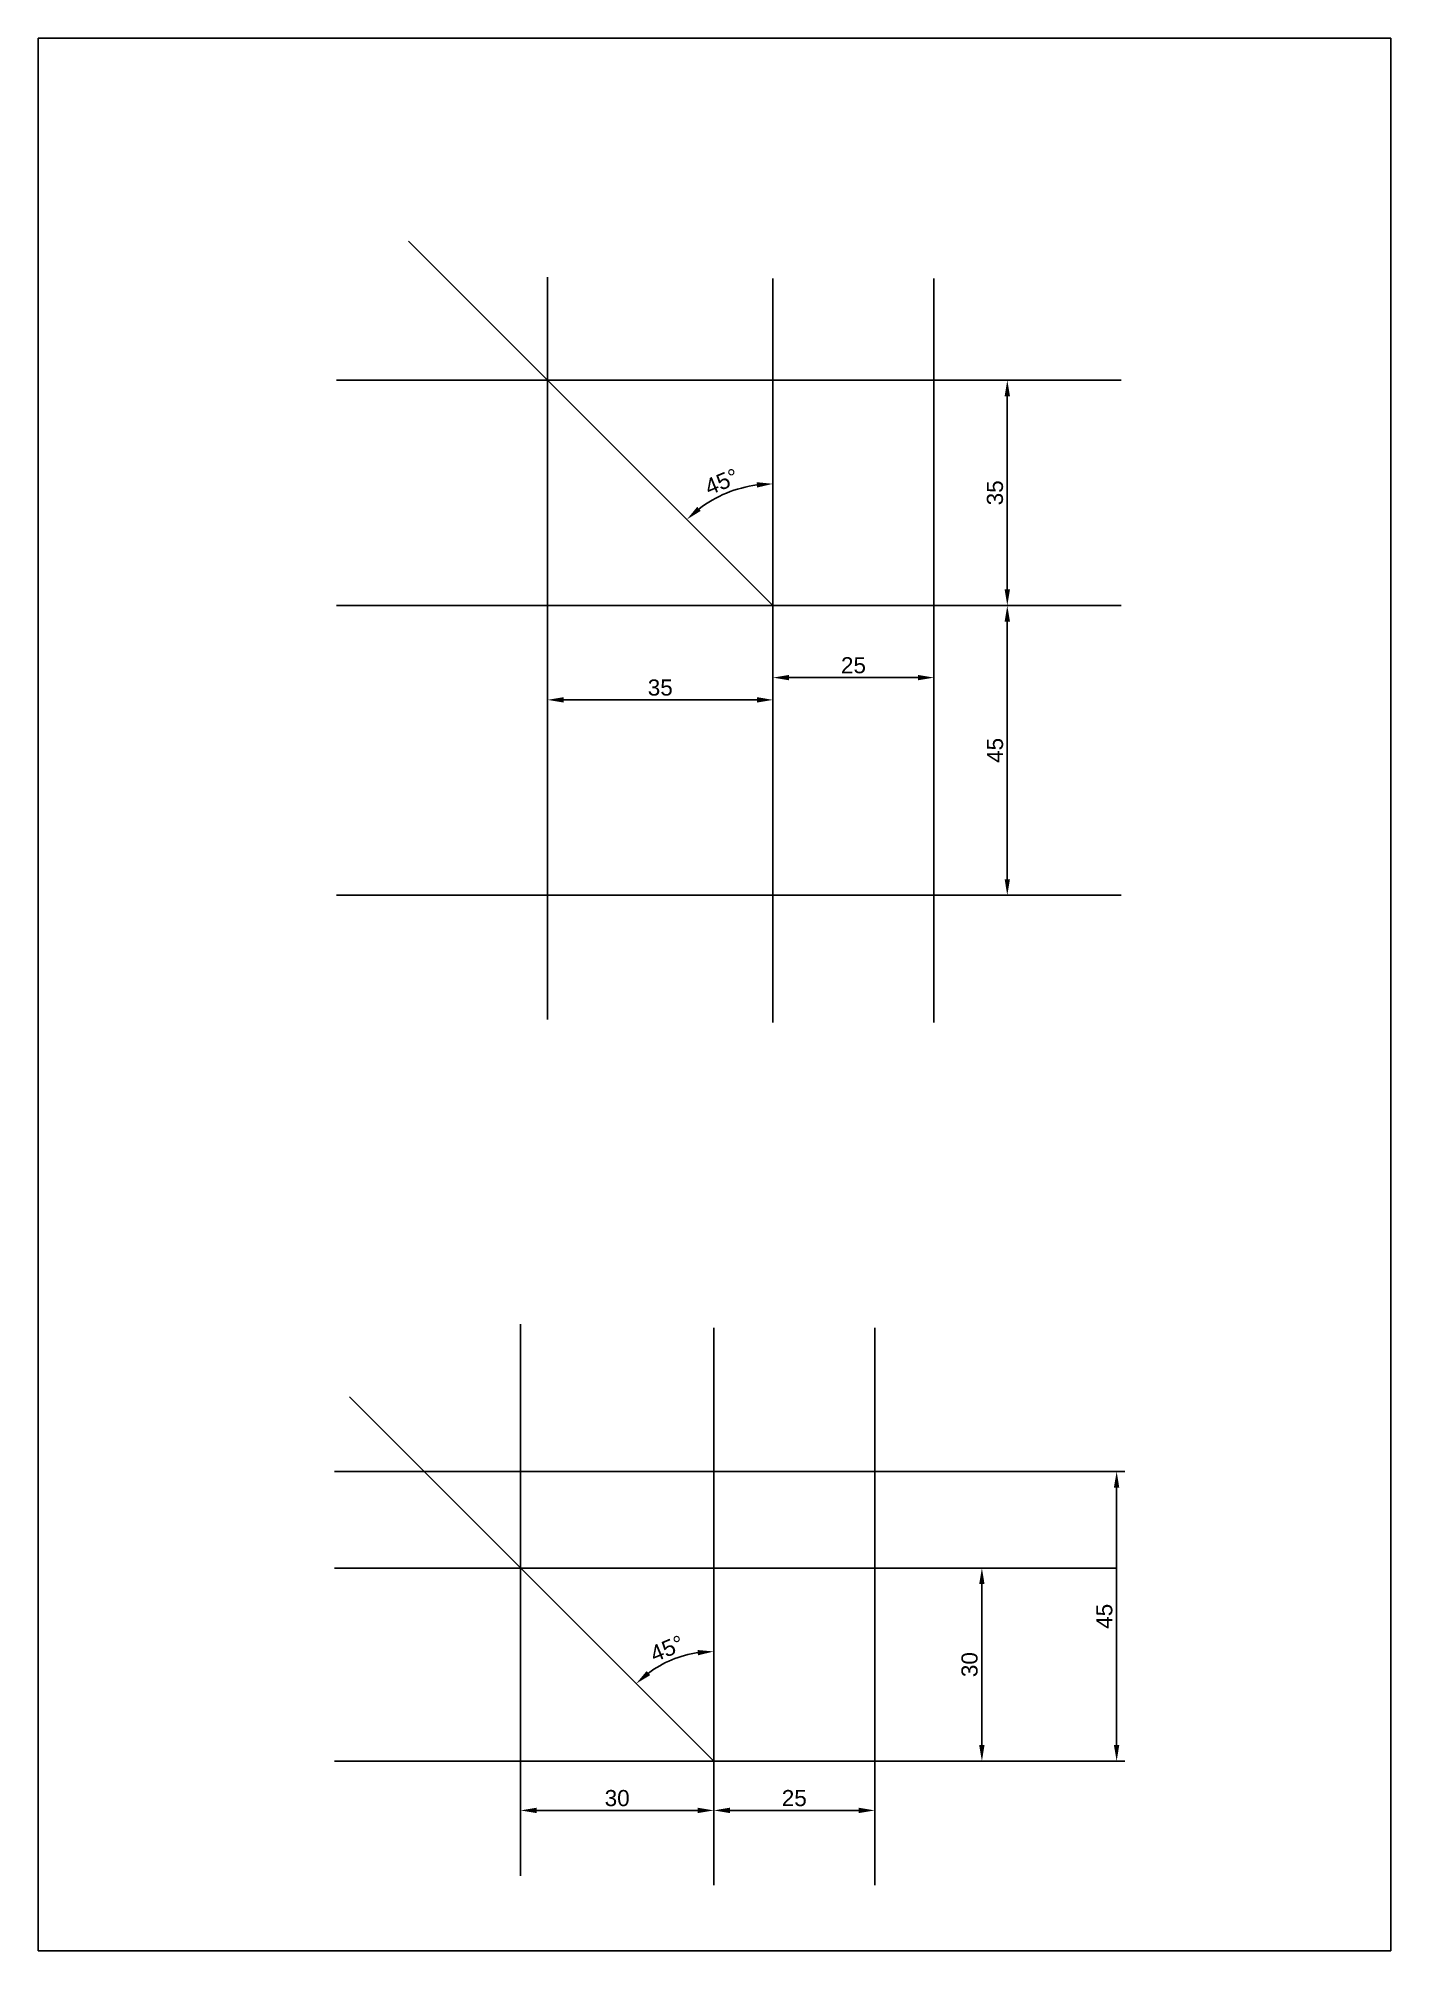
# Model space of a CAD drawing. Header units: millimetres. Extents: x -3698 to 4382, y -3850 to 4230.
# Drawn here: x 1026.1 to 1236.1, y -431.3 to -134.3 of the extents above; entities that cross this region are included whole.
import ezdxf

# ---------------------------------------------------------------- set-up
doc = ezdxf.new("R2010")
doc.units = ezdxf.units.MM
doc.styles.get("Standard").update_dxf_attribs({"font": 'arial.ttf'})
doc.dimstyles.new('ISO-25', dxfattribs={"dimtxt": 2.5, "dimasz": 2.5, "dimexe": 1.25, "dimexo": 0.625, "dimtad": 1, "dimtxsty": 'Standard', "dimcen": 2.5, "dimadec": 0, "dimazin": 0, "dimtfac": 1, "dimtmove": 0, "dimatfit": 3, "dimfxl": 1, "dimarcsym": 0})

msp = doc.modelspace()

# ---------------------------------------------------------------- blocks, each defined once
blk = doc.blocks.new('*D89')
at = {"color": 0, "lineweight": -2, "transparency": 16777216}
for p, q in [((1165.8, -187.41), (1177.81, -187.41)), ((1176.56, -189.91), (1176.56, -219.91)), ((1165.8, -222.41), (1177.81, -222.41))]:
    blk.add_line(p, q, dxfattribs=at)
at = {"color": 0, "transparency": 16777216}
for points in [[(1176.15, -189.91), (1176.98, -189.91), (1176.56, -187.41)], [(1176.15, -219.91), (1176.98, -219.91), (1176.56, -222.41)]]:
    blk.add_solid(points, dxfattribs=at)
at = {"layer": 'Defpoints', "color": 0, "transparency": 16777216}
for p in [(1165.18, -187.41), (1165.18, -222.41), (1176.56, -222.41)]:
    blk.add_point(p, dxfattribs=at)
at = {"color": 0, "transparency": 16777216, "insert": (1174.66, -204.91), "char_height": 2.5, "attachment_point": 5, "rotation": 90}
blk.add_mtext('35', dxfattribs=at)
blk = doc.blocks.new('*D90')
at = {"color": 0, "lineweight": -2, "transparency": 16777216}
for p, q in [((1165.8, -222.41), (1177.81, -222.41)), ((1176.56, -224.91), (1176.56, -264.91)), ((1165.8, -267.41), (1177.81, -267.41))]:
    blk.add_line(p, q, dxfattribs=at)
at = {"color": 0, "transparency": 16777216}
for points in [[(1176.15, -224.91), (1176.98, -224.91), (1176.56, -222.41)], [(1176.15, -264.91), (1176.98, -264.91), (1176.56, -267.41)]]:
    blk.add_solid(points, dxfattribs=at)
at = {"layer": 'Defpoints', "color": 0, "transparency": 16777216}
for p in [(1165.18, -222.41), (1165.18, -267.41), (1176.56, -267.41)]:
    blk.add_point(p, dxfattribs=at)
at = {"color": 0, "transparency": 16777216, "insert": (1174.67, -244.91), "char_height": 2.5, "attachment_point": 5, "rotation": 90}
blk.add_mtext('45', dxfattribs=at)
blk = doc.blocks.new('*D91')
at = {"color": 0, "lineweight": -2, "transparency": 16777216}
for p, q in [((1140.18, -223.04), (1140.18, -234.85)), ((1165.18, -223.04), (1165.18, -234.85)), ((1162.68, -233.6), (1142.68, -233.6))]:
    blk.add_line(p, q, dxfattribs=at)
at = {"color": 0, "transparency": 16777216}
for points in [[(1142.68, -233.19), (1142.68, -234.02), (1140.18, -233.6)], [(1162.68, -233.19), (1162.68, -234.02), (1165.18, -233.6)]]:
    blk.add_solid(points, dxfattribs=at)
at = {"layer": 'Defpoints', "color": 0, "transparency": 16777216}
for p in [(1140.18, -222.41), (1165.18, -222.41), (1140.18, -233.6)]:
    blk.add_point(p, dxfattribs=at)
at = {"color": 0, "transparency": 16777216, "insert": (1152.68, -231.7), "char_height": 2.5, "attachment_point": 5}
blk.add_mtext('25', dxfattribs=at)
blk = doc.blocks.new('*D92')
at = {"color": 0, "lineweight": -2, "transparency": 16777216}
blk.add_arc((1140.18, -222.41), 18.9, 97.5828, 127.4172, dxfattribs=at)
at = {"color": 0, "transparency": 16777216}
for points in [[(1137.66, -203.26), (1137.71, -204.09), (1140.18, -203.51)], [(1128.97, -207.71), (1128.42, -207.08), (1126.81, -209.04)]]:
    blk.add_solid(points, dxfattribs=at)
at = {"layer": 'Defpoints', "color": 0, "transparency": 16777216}
for p in [(1083.61, -165.84), (1140.18, -171.62), (1135.29, -204.15), (1140.18, -222.41), (1140.18, -287.15)]:
    blk.add_point(p, dxfattribs=at)
at = {"color": 0, "transparency": 16777216, "insert": (1132.22, -203.19), "char_height": 2.5, "attachment_point": 5, "rotation": 22.5}
blk.add_mtext('45°', dxfattribs=at)
blk = doc.blocks.new('*D93')
at = {"color": 0, "lineweight": -2, "transparency": 16777216}
for p, q in [((1105.18, -223.04), (1105.18, -238.31)), ((1140.18, -223.04), (1140.18, -238.31)), ((1137.68, -237.06), (1107.68, -237.06))]:
    blk.add_line(p, q, dxfattribs=at)
at = {"color": 0, "transparency": 16777216}
for points in [[(1107.68, -236.64), (1107.68, -237.48), (1105.18, -237.06)], [(1137.68, -236.64), (1137.68, -237.48), (1140.18, -237.06)]]:
    blk.add_solid(points, dxfattribs=at)
at = {"layer": 'Defpoints', "color": 0, "transparency": 16777216}
for p in [(1105.18, -222.41), (1140.18, -222.41), (1105.18, -237.06)]:
    blk.add_point(p, dxfattribs=at)
at = {"color": 0, "transparency": 16777216, "insert": (1122.68, -235.16), "char_height": 2.5, "attachment_point": 5}
blk.add_mtext('35', dxfattribs=at)
blk = doc.blocks.new('*D94')
at = {"color": 0, "lineweight": -2, "transparency": 16777216}
for p, q in [((1156.61, -356.88), (1194.79, -356.88)), ((1193.54, -359.38), (1193.54, -399.38)), ((1156.61, -401.88), (1194.79, -401.88))]:
    blk.add_line(p, q, dxfattribs=at)
at = {"color": 0, "transparency": 16777216}
for points in [[(1193.12, -359.38), (1193.95, -359.38), (1193.54, -356.88)], [(1193.12, -399.38), (1193.95, -399.38), (1193.54, -401.88)]]:
    blk.add_solid(points, dxfattribs=at)
at = {"layer": 'Defpoints', "color": 0, "transparency": 16777216}
for p in [(1155.99, -356.88), (1155.99, -401.88), (1193.54, -401.88)]:
    blk.add_point(p, dxfattribs=at)
at = {"color": 0, "transparency": 16777216, "insert": (1191.64, -379.38), "char_height": 2.5, "attachment_point": 5, "rotation": 90}
blk.add_mtext('45', dxfattribs=at)
blk = doc.blocks.new('*D95')
at = {"color": 0, "lineweight": -2, "transparency": 16777216}
for p, q in [((1156.61, -371.88), (1173.87, -371.88)), ((1172.62, -374.38), (1172.62, -399.38)), ((1156.61, -401.88), (1173.87, -401.88))]:
    blk.add_line(p, q, dxfattribs=at)
at = {"color": 0, "transparency": 16777216}
for points in [[(1172.2, -374.38), (1173.03, -374.38), (1172.62, -371.88)], [(1172.2, -399.38), (1173.03, -399.38), (1172.62, -401.88)]]:
    blk.add_solid(points, dxfattribs=at)
at = {"layer": 'Defpoints', "color": 0, "transparency": 16777216}
for p in [(1155.99, -371.88), (1155.99, -401.88), (1172.62, -401.88)]:
    blk.add_point(p, dxfattribs=at)
at = {"color": 0, "transparency": 16777216, "insert": (1170.71, -386.88), "char_height": 2.5, "attachment_point": 5, "rotation": 90}
blk.add_mtext('30', dxfattribs=at)
blk = doc.blocks.new('*D96')
at = {"color": 0, "lineweight": -2, "transparency": 16777216}
for p, q in [((1130.99, -402.5), (1130.99, -410.77)), ((1155.99, -402.5), (1155.99, -410.77)), ((1153.49, -409.52), (1133.49, -409.52))]:
    blk.add_line(p, q, dxfattribs=at)
at = {"color": 0, "transparency": 16777216}
for points in [[(1133.49, -409.1), (1133.49, -409.94), (1130.99, -409.52)], [(1153.49, -409.1), (1153.49, -409.94), (1155.99, -409.52)]]:
    blk.add_solid(points, dxfattribs=at)
at = {"layer": 'Defpoints', "color": 0, "transparency": 16777216}
for p in [(1130.99, -401.88), (1155.99, -401.88), (1130.99, -409.52)]:
    blk.add_point(p, dxfattribs=at)
at = {"color": 0, "transparency": 16777216, "insert": (1143.49, -407.62), "char_height": 2.5, "attachment_point": 5}
blk.add_mtext('25', dxfattribs=at)
blk = doc.blocks.new('*D97')
at = {"color": 0, "lineweight": -2, "transparency": 16777216}
for p, q in [((1100.99, -402.5), (1100.99, -410.77)), ((1130.99, -402.5), (1130.99, -410.77)), ((1128.49, -409.52), (1103.49, -409.52))]:
    blk.add_line(p, q, dxfattribs=at)
at = {"color": 0, "transparency": 16777216}
for points in [[(1103.49, -409.1), (1103.49, -409.94), (1100.99, -409.52)], [(1128.49, -409.1), (1128.49, -409.94), (1130.99, -409.52)]]:
    blk.add_solid(points, dxfattribs=at)
at = {"layer": 'Defpoints', "color": 0, "transparency": 16777216}
for p in [(1100.99, -401.88), (1130.99, -401.88), (1100.99, -409.52)]:
    blk.add_point(p, dxfattribs=at)
at = {"color": 0, "transparency": 16777216, "insert": (1115.99, -407.62), "char_height": 2.5, "attachment_point": 5}
blk.add_mtext('30', dxfattribs=at)
blk = doc.blocks.new('*D98')
at = {"color": 0, "lineweight": -2, "transparency": 16777216}
blk.add_arc((1130.99, -401.88), 17.04, 98.4157, 126.5843, dxfattribs=at)
at = {"color": 0, "transparency": 16777216}
for points in [[(1128.46, -384.61), (1128.53, -385.44), (1130.99, -384.84)], [(1121.11, -388.52), (1120.56, -387.88), (1118.94, -389.83)]]:
    blk.add_solid(points, dxfattribs=at)
at = {"layer": 'Defpoints', "color": 0, "transparency": 16777216}
for p in [(1130.99, -334.58), (1074.42, -345.31), (1126.58, -385.42), (1130.99, -401.88), (1130.99, -421.16)]:
    blk.add_point(p, dxfattribs=at)
at = {"color": 0, "transparency": 16777216, "insert": (1123.74, -384.39), "char_height": 2.5, "attachment_point": 5, "rotation": 22.5}
blk.add_mtext('45°', dxfattribs=at)

# ---------------------------------------------------------------- dimensions: what is measured, and where the dimension line sits
for base, line1, line2, picture, middle in [((1135.287, -204.151), ((1140.179, -222.411), (1083.611, -165.842)), ((1140.179, -171.623), (1140.179, -287.151)), '*D92', (1132.22, -203.194)), ((1126.579, -385.424), ((1130.988, -334.584), (1130.988, -421.156)), ((1130.988, -401.879), (1074.419, -345.31)), '*D98', (1123.743, -384.388))]:
    dim = msp.add_angular_dim_2l(base=base, line1=line1, line2=line2, dimstyle='ISO-25')
    dim.commit()
    dim.dimension.update_dxf_attribs({"geometry": picture, "text_midpoint": middle})
for base, p1, p2, picture, middle in [((1176.563, -222.411), (1165.179, -187.411), (1165.179, -222.411), '*D89', (1174.661, -204.911)), ((1176.563, -267.411), (1165.179, -222.411), (1165.179, -267.411), '*D90', (1174.667, -244.911)), ((1193.536, -401.879), (1155.988, -356.879), (1155.988, -401.879), '*D94', (1191.64, -379.379)), ((1172.616, -401.879), (1155.988, -371.879), (1155.988, -401.879), '*D95', (1170.713, -386.879))]:
    dim = msp.add_linear_dim(base=base, p1=p1, p2=p2, angle=90, dimstyle='ISO-25')
    dim.commit()
    dim.dimension.update_dxf_attribs({"geometry": picture, "text_midpoint": middle})
for base, p1, p2, picture, middle in [((1105.179, -237.06), (1140.179, -222.411), (1105.179, -222.411), '*D93', (1122.679, -235.157)), ((1140.179, -233.603), (1165.179, -222.411), (1140.179, -222.411), '*D91', (1152.679, -231.701)), ((1100.988, -409.52), (1130.988, -401.879), (1100.988, -401.879), '*D97', (1115.988, -407.618)), ((1130.988, -409.52), (1155.988, -401.879), (1130.988, -401.879), '*D96', (1143.488, -407.619))]:
    dim = msp.add_linear_dim(base=base, p1=p1, p2=p2, dimstyle='ISO-25')
    dim.commit()
    dim.dimension.update_dxf_attribs({"geometry": picture, "text_midpoint": middle})

# ---------------------------------------------------------------- linework, layer by layer
for p, q in [((1140.179, -222.411), (1083.611, -165.842)), ((1105.179, -286.709), (1105.179, -171.412)), ((1140.179, -171.623), (1140.179, -287.151)), ((1165.179, -171.623), (1165.179, -287.151)), ((1072.422, -187.411), (1194.236, -187.411)), ((1105.179, -187.411), (1105.179, -286.709)), ((1072.422, -222.411), (1194.236, -222.411)), ((1072.422, -267.411), (1194.236, -267.411)), ((1100.988, -371.879), (1100.988, -334.017)), ((1100.988, -334.017), (1100.988, -419.675)), ((1130.988, -334.584), (1130.988, -421.156)), ((1155.988, -334.584), (1155.988, -421.156)), ((1130.988, -401.879), (1074.419, -345.31)), ((1072.119, -356.879), (1193.536, -356.879)), ((1072.119, -371.879), (1193.536, -371.879)), ((1072.119, -401.879), (1193.536, -401.879))]:
    msp.add_line(p, q)
msp.add_lwpolyline([(1026.101, -431.315), (1236.101, -431.315), (1236.101, -134.315), (1026.101, -134.315)], close=True)
msp.add_circle((342.405, 190.305), 4040)

msp.set_redraw_order([(e.dxf.handle, doc.entitydb.next_handle()) for e in msp.query("TEXT MTEXT ATTDEF DIMENSION ARC_DIMENSION")])  # texts and dimensions are drawn at this point

doc.saveas('drawing.dxf')
